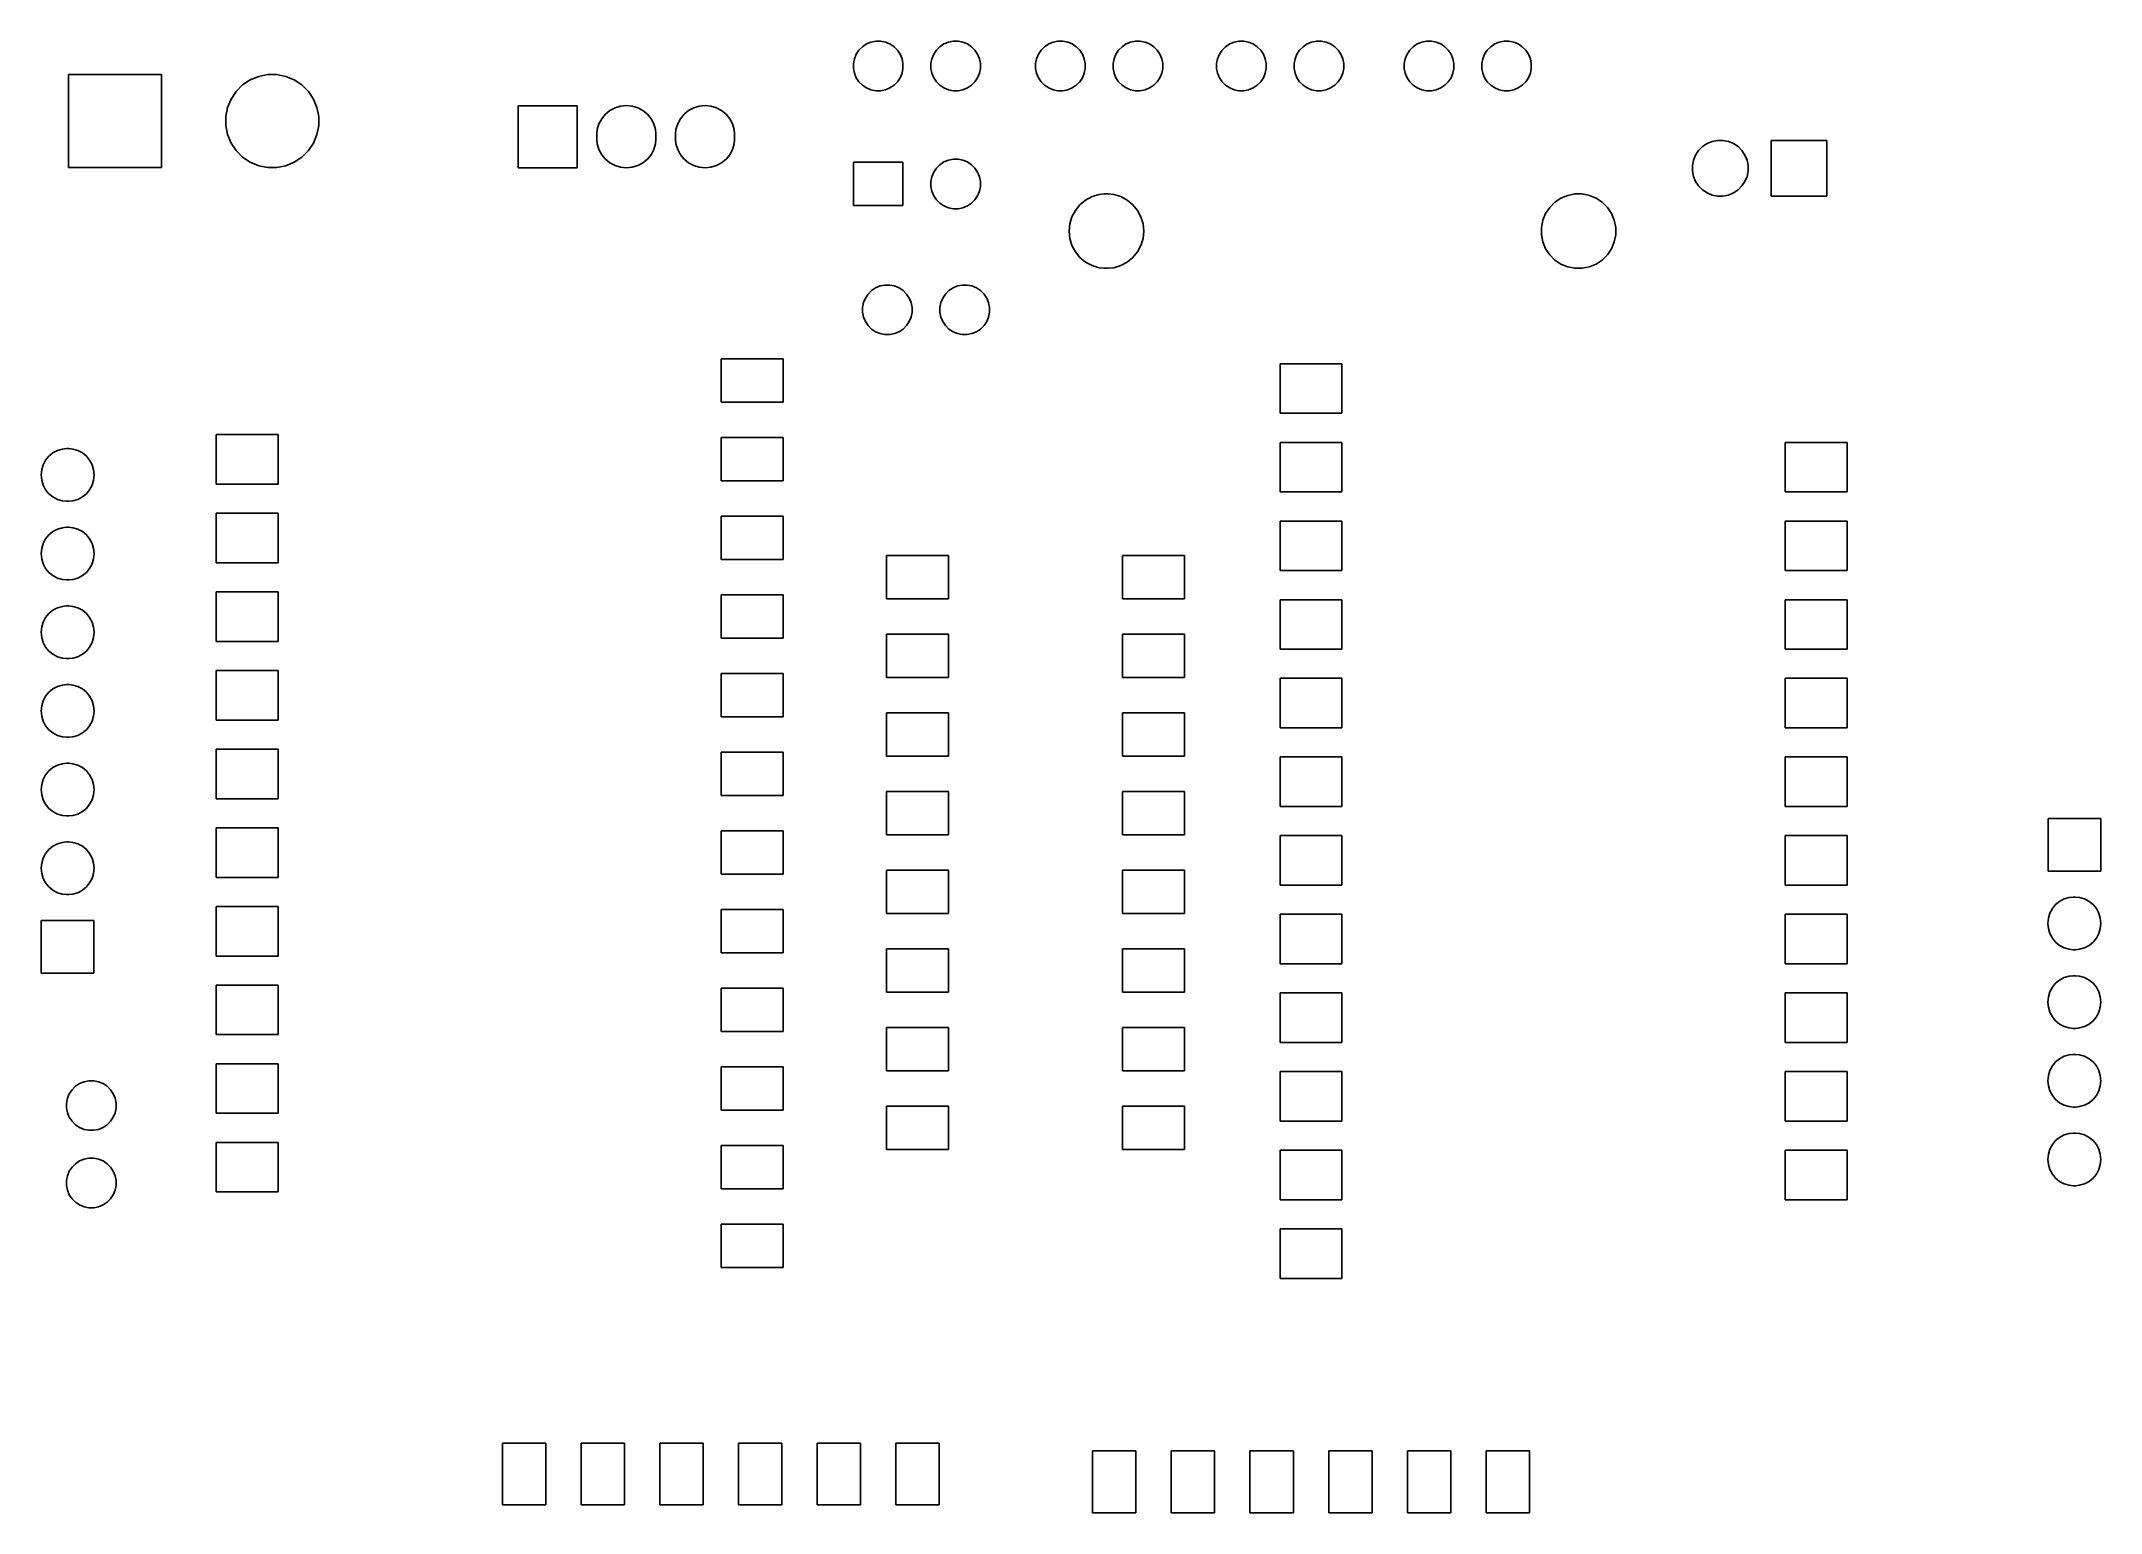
# Model space of a CAD drawing. Extents: x 37.2 to 103.7, y -91.9 to -44.4.
import ezdxf

# ---------------------------------------------------------------- set-up
doc = ezdxf.new("R2010")
doc.units = 0
doc.header["$MEASUREMENT"] = 0
doc.layers.add('BLACK', color=7, linetype='CONTINUOUS')

msp = doc.modelspace()

# ---------------------------------------------------------------- linework, layer by layer
at = {"layer": 'BLACK', "linetype": 'CONTINUOUS'}
for p, q in [((63.752, -44.5906), (63.8831, -44.503)), ((63.8831, -44.503), (64.0286, -44.4427)), ((64.0286, -44.4427), (64.1832, -44.412)), ((64.1832, -44.412), (64.3408, -44.412)), ((64.3408, -44.412), (64.4954, -44.4427)), ((64.4954, -44.4427), (64.6409, -44.503)), ((64.6409, -44.503), (64.772, -44.5906)), ((66.252, -44.5906), (66.3831, -44.503)), ((66.3831, -44.503), (66.5286, -44.4427)), ((66.5286, -44.4427), (66.6832, -44.412)), ((66.6832, -44.412), (66.8408, -44.412)), ((66.8408, -44.412), (66.9954, -44.4427)), ((66.9954, -44.4427), (67.1409, -44.503)), ((67.1409, -44.503), (67.272, -44.5906)), ((69.634, -44.5906), (69.7651, -44.503)), ((69.7651, -44.503), (69.9106, -44.4427)), ((69.9106, -44.4427), (70.0652, -44.412)), ((70.0652, -44.412), (70.2228, -44.412)), ((70.2228, -44.412), (70.3774, -44.4427)), ((70.3774, -44.4427), (70.5229, -44.503)), ((70.5229, -44.503), (70.654, -44.5906)), ((72.134, -44.5906), (72.2651, -44.503)), ((72.2651, -44.503), (72.4106, -44.4427)), ((72.4106, -44.4427), (72.5652, -44.412)), ((72.5652, -44.412), (72.7228, -44.412)), ((72.7228, -44.412), (72.8774, -44.4427)), ((72.8774, -44.4427), (73.0229, -44.503)), ((73.0229, -44.503), (73.154, -44.5906)), ((75.476, -44.5906), (75.6071, -44.503)), ((75.6071, -44.503), (75.7526, -44.4427)), ((75.7526, -44.4427), (75.9072, -44.412)), ((75.9072, -44.412), (76.0648, -44.412)), ((76.0648, -44.412), (76.2194, -44.4427)), ((76.2194, -44.4427), (76.3649, -44.503)), ((76.3649, -44.503), (76.496, -44.5906)), ((77.976, -44.5906), (78.1071, -44.503)), ((78.1071, -44.503), (78.2526, -44.4427)), ((78.2526, -44.4427), (78.4072, -44.412)), ((78.4072, -44.412), (78.5648, -44.412)), ((78.5648, -44.412), (78.7194, -44.4427)), ((78.7194, -44.4427), (78.8649, -44.503)), ((78.8649, -44.503), (78.996, -44.5906)), ((81.532, -44.5906), (81.6631, -44.503)), ((81.6631, -44.503), (81.8086, -44.4427)), ((81.8086, -44.4427), (81.9632, -44.412)), ((81.9632, -44.412), (82.1208, -44.412)), ((82.1208, -44.412), (82.2754, -44.4427)), ((82.2754, -44.4427), (82.4209, -44.503)), ((82.4209, -44.503), (82.552, -44.5906)), ((84.032, -44.5906), (84.1631, -44.503)), ((84.1631, -44.503), (84.3086, -44.4427)), ((84.3086, -44.4427), (84.4632, -44.412)), ((84.4632, -44.412), (84.6208, -44.412)), ((84.6208, -44.412), (84.7754, -44.4427)), ((84.7754, -44.4427), (84.9209, -44.503)), ((84.9209, -44.503), (85.052, -44.5906)), ((63.462, -45.1332), (63.4927, -44.9786)), ((63.462, -45.2908), (63.462, -45.1332)), ((63.4927, -44.9786), (63.553, -44.8331)), ((63.553, -44.8331), (63.6406, -44.702)), ((63.6406, -44.702), (63.752, -44.5906)), ((64.772, -44.5906), (64.8834, -44.702)), ((64.8834, -44.702), (64.971, -44.8331)), ((64.971, -44.8331), (65.0313, -44.9786)), ((65.0313, -44.9786), (65.062, -45.1332)), ((65.062, -45.1332), (65.062, -45.2908)), ((65.962, -45.1332), (65.9927, -44.9786)), ((65.962, -45.2908), (65.962, -45.1332)), ((65.9927, -44.9786), (66.053, -44.8331)), ((66.053, -44.8331), (66.1406, -44.702)), ((66.1406, -44.702), (66.252, -44.5906)), ((67.272, -44.5906), (67.3834, -44.702)), ((67.3834, -44.702), (67.471, -44.8331)), ((67.471, -44.8331), (67.5313, -44.9786)), ((67.5313, -44.9786), (67.562, -45.1332)), ((67.562, -45.1332), (67.562, -45.2908)), ((69.344, -45.1332), (69.3747, -44.9786)), ((69.344, -45.2908), (69.344, -45.1332)), ((69.3747, -44.9786), (69.435, -44.8331)), ((69.435, -44.8331), (69.5226, -44.702)), ((69.5226, -44.702), (69.634, -44.5906)), ((70.654, -44.5906), (70.7654, -44.702)), ((70.7654, -44.702), (70.853, -44.8331)), ((70.853, -44.8331), (70.9133, -44.9786)), ((70.9133, -44.9786), (70.944, -45.1332)), ((70.944, -45.1332), (70.944, -45.2908)), ((71.844, -45.1332), (71.8747, -44.9786)), ((71.844, -45.2908), (71.844, -45.1332)), ((71.8747, -44.9786), (71.935, -44.8331)), ((71.935, -44.8331), (72.0226, -44.702)), ((72.0226, -44.702), (72.134, -44.5906)), ((73.154, -44.5906), (73.2654, -44.702)), ((73.2654, -44.702), (73.353, -44.8331)), ((73.353, -44.8331), (73.4133, -44.9786)), ((73.4133, -44.9786), (73.444, -45.1332)), ((73.444, -45.1332), (73.444, -45.2908)), ((75.186, -45.1332), (75.2167, -44.9786)), ((75.186, -45.2908), (75.186, -45.1332)), ((75.2167, -44.9786), (75.277, -44.8331)), ((75.277, -44.8331), (75.3646, -44.702)), ((75.3646, -44.702), (75.476, -44.5906)), ((76.496, -44.5906), (76.6074, -44.702)), ((76.6074, -44.702), (76.695, -44.8331)), ((76.695, -44.8331), (76.7553, -44.9786)), ((76.7553, -44.9786), (76.786, -45.1332)), ((76.786, -45.1332), (76.786, -45.2908)), ((77.686, -45.1332), (77.7167, -44.9786)), ((77.686, -45.2908), (77.686, -45.1332)), ((77.7167, -44.9786), (77.777, -44.8331)), ((77.777, -44.8331), (77.8646, -44.702)), ((77.8646, -44.702), (77.976, -44.5906)), ((78.996, -44.5906), (79.1074, -44.702)), ((79.1074, -44.702), (79.195, -44.8331)), ((79.195, -44.8331), (79.2553, -44.9786)), ((79.2553, -44.9786), (79.286, -45.1332)), ((79.286, -45.1332), (79.286, -45.2908)), ((81.242, -45.1332), (81.2727, -44.9786)), ((81.242, -45.2908), (81.242, -45.1332)), ((81.2727, -44.9786), (81.333, -44.8331)), ((81.333, -44.8331), (81.4206, -44.702)), ((81.4206, -44.702), (81.532, -44.5906)), ((82.552, -44.5906), (82.6634, -44.702)), ((82.6634, -44.702), (82.751, -44.8331)), ((82.751, -44.8331), (82.8113, -44.9786)), ((82.8113, -44.9786), (82.842, -45.1332)), ((82.842, -45.1332), (82.842, -45.2908)), ((83.742, -45.1332), (83.7727, -44.9786)), ((83.742, -45.2908), (83.742, -45.1332)), ((83.7727, -44.9786), (83.833, -44.8331)), ((83.833, -44.8331), (83.9206, -44.702)), ((83.9206, -44.702), (84.032, -44.5906)), ((85.052, -44.5906), (85.1634, -44.702)), ((85.1634, -44.702), (85.251, -44.8331)), ((85.251, -44.8331), (85.3113, -44.9786)), ((85.3113, -44.9786), (85.342, -45.1332)), ((85.342, -45.1332), (85.342, -45.2908)), ((38.124, -48.49), (38.124, -45.49)), ((38.124, -45.49), (41.124, -45.49)), ((41.124, -45.49), (41.124, -48.49)), ((43.5389, -46.0338), (43.7478, -45.8249)), ((43.7478, -45.8249), (43.9935, -45.6607)), ((43.9935, -45.6607), (44.2665, -45.5476)), ((44.2665, -45.5476), (44.5563, -45.49)), ((44.5563, -45.49), (44.8517, -45.49)), ((44.8517, -45.49), (45.1415, -45.5476)), ((45.1415, -45.5476), (45.4145, -45.6607)), ((45.4145, -45.6607), (45.6602, -45.8249)), ((45.6602, -45.8249), (45.8691, -46.0338)), ((63.4927, -45.4454), (63.462, -45.2908)), ((63.553, -45.5909), (63.4927, -45.4454)), ((63.6406, -45.722), (63.553, -45.5909)), ((63.752, -45.8334), (63.6406, -45.722)), ((63.8831, -45.921), (63.752, -45.8334)), ((64.772, -45.8334), (64.6409, -45.921)), ((64.8834, -45.722), (64.772, -45.8334)), ((64.971, -45.5909), (64.8834, -45.722)), ((65.0313, -45.4454), (64.971, -45.5909)), ((65.062, -45.2908), (65.0313, -45.4454)), ((65.9927, -45.4454), (65.962, -45.2908)), ((66.053, -45.5909), (65.9927, -45.4454)), ((66.1406, -45.722), (66.053, -45.5909)), ((66.252, -45.8334), (66.1406, -45.722)), ((66.3831, -45.921), (66.252, -45.8334)), ((67.272, -45.8334), (67.1409, -45.921)), ((67.3834, -45.722), (67.272, -45.8334)), ((67.471, -45.5909), (67.3834, -45.722)), ((67.5313, -45.4454), (67.471, -45.5909)), ((67.562, -45.2908), (67.5313, -45.4454)), ((69.3747, -45.4454), (69.344, -45.2908)), ((69.435, -45.5909), (69.3747, -45.4454)), ((69.5226, -45.722), (69.435, -45.5909)), ((69.634, -45.8334), (69.5226, -45.722)), ((69.7651, -45.921), (69.634, -45.8334)), ((70.654, -45.8334), (70.5229, -45.921)), ((70.7654, -45.722), (70.654, -45.8334)), ((70.853, -45.5909), (70.7654, -45.722)), ((70.9133, -45.4454), (70.853, -45.5909)), ((70.944, -45.2908), (70.9133, -45.4454)), ((71.8747, -45.4454), (71.844, -45.2908)), ((71.935, -45.5909), (71.8747, -45.4454)), ((72.0226, -45.722), (71.935, -45.5909)), ((72.134, -45.8334), (72.0226, -45.722)), ((72.2651, -45.921), (72.134, -45.8334)), ((73.154, -45.8334), (73.0229, -45.921)), ((73.2654, -45.722), (73.154, -45.8334)), ((73.353, -45.5909), (73.2654, -45.722)), ((73.4133, -45.4454), (73.353, -45.5909)), ((73.444, -45.2908), (73.4133, -45.4454)), ((75.2167, -45.4454), (75.186, -45.2908)), ((75.277, -45.5909), (75.2167, -45.4454)), ((75.3646, -45.722), (75.277, -45.5909)), ((75.476, -45.8334), (75.3646, -45.722)), ((75.6071, -45.921), (75.476, -45.8334)), ((76.496, -45.8334), (76.3649, -45.921)), ((76.6074, -45.722), (76.496, -45.8334)), ((76.695, -45.5909), (76.6074, -45.722)), ((76.7553, -45.4454), (76.695, -45.5909)), ((76.786, -45.2908), (76.7553, -45.4454)), ((77.7167, -45.4454), (77.686, -45.2908)), ((77.777, -45.5909), (77.7167, -45.4454)), ((77.8646, -45.722), (77.777, -45.5909)), ((77.976, -45.8334), (77.8646, -45.722)), ((78.1071, -45.921), (77.976, -45.8334)), ((78.996, -45.8334), (78.8649, -45.921)), ((79.1074, -45.722), (78.996, -45.8334)), ((79.195, -45.5909), (79.1074, -45.722)), ((79.2553, -45.4454), (79.195, -45.5909)), ((79.286, -45.2908), (79.2553, -45.4454)), ((81.2727, -45.4454), (81.242, -45.2908)), ((81.333, -45.5909), (81.2727, -45.4454)), ((81.4206, -45.722), (81.333, -45.5909)), ((81.532, -45.8334), (81.4206, -45.722)), ((81.6631, -45.921), (81.532, -45.8334)), ((82.552, -45.8334), (82.4209, -45.921)), ((82.6634, -45.722), (82.552, -45.8334)), ((82.751, -45.5909), (82.6634, -45.722)), ((82.8113, -45.4454), (82.751, -45.5909)), ((82.842, -45.2908), (82.8113, -45.4454)), ((83.7727, -45.4454), (83.742, -45.2908)), ((83.833, -45.5909), (83.7727, -45.4454)), ((83.9206, -45.722), (83.833, -45.5909)), ((84.032, -45.8334), (83.9206, -45.722)), ((84.1631, -45.921), (84.032, -45.8334)), ((85.052, -45.8334), (84.9209, -45.921)), ((85.1634, -45.722), (85.052, -45.8334)), ((85.251, -45.5909), (85.1634, -45.722)), ((85.3113, -45.4454), (85.251, -45.5909)), ((85.342, -45.2908), (85.3113, -45.4454)), ((43.2616, -46.5525), (43.3747, -46.2795)), ((43.3747, -46.2795), (43.5389, -46.0338)), ((45.8691, -46.0338), (46.0333, -46.2795)), ((46.0333, -46.2795), (46.1464, -46.5525)), ((52.6415, -48.498), (52.6415, -46.498)), ((52.6415, -46.498), (54.5465, -46.498)), ((54.5465, -46.498), (54.5465, -48.498)), ((55.7677, -46.5662), (55.9473, -46.5118)), ((55.9473, -46.5118), (56.134, -46.4934)), ((56.134, -46.4934), (56.3207, -46.5118)), ((56.3207, -46.5118), (56.5003, -46.5662)), ((58.3077, -46.5662), (58.4873, -46.5118)), ((58.4873, -46.5118), (58.674, -46.4934)), ((58.674, -46.4934), (58.8607, -46.5118)), ((58.8607, -46.5118), (59.0403, -46.5662)), ((64.0286, -45.9813), (63.8831, -45.921)), ((64.1832, -46.012), (64.0286, -45.9813)), ((64.3408, -46.012), (64.1832, -46.012)), ((64.4954, -45.9813), (64.3408, -46.012)), ((64.6409, -45.921), (64.4954, -45.9813)), ((66.5286, -45.9813), (66.3831, -45.921)), ((66.6832, -46.012), (66.5286, -45.9813)), ((66.8408, -46.012), (66.6832, -46.012)), ((66.9954, -45.9813), (66.8408, -46.012)), ((67.1409, -45.921), (66.9954, -45.9813)), ((69.9106, -45.9813), (69.7651, -45.921)), ((70.0652, -46.012), (69.9106, -45.9813)), ((70.2228, -46.012), (70.0652, -46.012)), ((70.3774, -45.9813), (70.2228, -46.012)), ((70.5229, -45.921), (70.3774, -45.9813)), ((72.4106, -45.9813), (72.2651, -45.921)), ((72.5652, -46.012), (72.4106, -45.9813)), ((72.7228, -46.012), (72.5652, -46.012)), ((72.8774, -45.9813), (72.7228, -46.012)), ((73.0229, -45.921), (72.8774, -45.9813)), ((75.7526, -45.9813), (75.6071, -45.921)), ((75.9072, -46.012), (75.7526, -45.9813)), ((76.0648, -46.012), (75.9072, -46.012)), ((76.2194, -45.9813), (76.0648, -46.012)), ((76.3649, -45.921), (76.2194, -45.9813)), ((78.2526, -45.9813), (78.1071, -45.921)), ((78.4072, -46.012), (78.2526, -45.9813)), ((78.5648, -46.012), (78.4072, -46.012)), ((78.7194, -45.9813), (78.5648, -46.012)), ((78.8649, -45.921), (78.7194, -45.9813)), ((81.8086, -45.9813), (81.6631, -45.921)), ((81.9632, -46.012), (81.8086, -45.9813)), ((82.1208, -46.012), (81.9632, -46.012)), ((82.2754, -45.9813), (82.1208, -46.012)), ((82.4209, -45.921), (82.2754, -45.9813)), ((84.3086, -45.9813), (84.1631, -45.921)), ((84.4632, -46.012), (84.3086, -45.9813)), ((84.6208, -46.012), (84.4632, -46.012)), ((84.7754, -45.9813), (84.6208, -46.012)), ((84.9209, -45.921), (84.7754, -45.9813)), ((43.204, -46.8423), (43.2616, -46.5525)), ((43.204, -47.1377), (43.204, -46.8423)), ((43.2616, -47.4275), (43.204, -47.1377)), ((46.1464, -46.5525), (46.204, -46.8423)), ((46.204, -47.1377), (46.1464, -47.4275)), ((46.204, -46.8423), (46.204, -47.1377)), ((55.1953, -47.2638), (55.2497, -47.0842)), ((55.2497, -47.0842), (55.3382, -46.9188)), ((55.3382, -46.9188), (55.4572, -46.7737)), ((55.4572, -46.7737), (55.6023, -46.6547)), ((55.6023, -46.6547), (55.7677, -46.5662)), ((56.5003, -46.5662), (56.6657, -46.6547)), ((56.6657, -46.6547), (56.8108, -46.7737)), ((56.8108, -46.7737), (56.9298, -46.9188)), ((56.9298, -46.9188), (57.0183, -47.0842)), ((57.0183, -47.0842), (57.0727, -47.2638)), ((57.7353, -47.2638), (57.7897, -47.0842)), ((57.7897, -47.0842), (57.8782, -46.9188)), ((57.8782, -46.9188), (57.9972, -46.7737)), ((57.9972, -46.7737), (58.1423, -46.6547)), ((58.1423, -46.6547), (58.3077, -46.5662)), ((59.0403, -46.5662), (59.2057, -46.6547)), ((59.2057, -46.6547), (59.3508, -46.7737)), ((59.3508, -46.7737), (59.4698, -46.9188)), ((59.4698, -46.9188), (59.5583, -47.0842)), ((59.5583, -47.0842), (59.6127, -47.2638)), ((43.3747, -47.7005), (43.2616, -47.4275)), ((43.5389, -47.9462), (43.3747, -47.7005)), ((46.0333, -47.7005), (45.8691, -47.9462)), ((46.1464, -47.4275), (46.0333, -47.7005)), ((55.1815, -47.4037), (55.1953, -47.2638)), ((55.1815, -47.5923), (55.1815, -47.4037)), ((55.1953, -47.7322), (55.1815, -47.5923)), ((55.2497, -47.9118), (55.1953, -47.7322)), ((57.0727, -47.7322), (57.0183, -47.9118)), ((57.0727, -47.2638), (57.0865, -47.4037)), ((57.0865, -47.5923), (57.0727, -47.7322)), ((57.0865, -47.4037), (57.0865, -47.5923)), ((57.7215, -47.4037), (57.7353, -47.2638)), ((57.7215, -47.5923), (57.7215, -47.4037)), ((57.7353, -47.7322), (57.7215, -47.5923)), ((57.7897, -47.9118), (57.7353, -47.7322)), ((59.6127, -47.7322), (59.5583, -47.9118)), ((59.6127, -47.2638), (59.6265, -47.4037)), ((59.6265, -47.5923), (59.6127, -47.7322)), ((59.6265, -47.4037), (59.6265, -47.5923)), ((90.7409, -47.9403), (90.8663, -47.8149)), ((90.8663, -47.8149), (91.0137, -47.7164)), ((91.0137, -47.7164), (91.1775, -47.6486)), ((91.1775, -47.6486), (91.3514, -47.614)), ((91.3514, -47.614), (91.5286, -47.614)), ((91.5286, -47.614), (91.7025, -47.6486)), ((91.7025, -47.6486), (91.8663, -47.7164)), ((91.8663, -47.7164), (92.0137, -47.8149)), ((92.0137, -47.8149), (92.1391, -47.9403)), ((93.08, -49.414), (93.08, -47.614)), ((93.08, -47.614), (94.88, -47.614)), ((94.88, -47.614), (94.88, -49.414)), ((41.124, -48.49), (38.124, -48.49)), ((43.7478, -48.1551), (43.5389, -47.9462)), ((43.9935, -48.3193), (43.7478, -48.1551)), ((44.2665, -48.4324), (43.9935, -48.3193)), ((44.5563, -48.49), (44.2665, -48.4324)), ((44.8517, -48.49), (44.5563, -48.49)), ((45.1415, -48.4324), (44.8517, -48.49)), ((45.4145, -48.3193), (45.1415, -48.4324)), ((45.6602, -48.1551), (45.4145, -48.3193)), ((45.8691, -47.9462), (45.6602, -48.1551)), ((54.5465, -48.498), (52.6415, -48.498)), ((55.3382, -48.0772), (55.2497, -47.9118)), ((55.4572, -48.2223), (55.3382, -48.0772)), ((55.6023, -48.3413), (55.4572, -48.2223)), ((55.7677, -48.4298), (55.6023, -48.3413)), ((55.9473, -48.4842), (55.7677, -48.4298)), ((56.134, -48.5026), (55.9473, -48.4842)), ((56.3207, -48.4842), (56.134, -48.5026)), ((56.5003, -48.4298), (56.3207, -48.4842)), ((56.6657, -48.3413), (56.5003, -48.4298)), ((56.8108, -48.2223), (56.6657, -48.3413)), ((56.9298, -48.0772), (56.8108, -48.2223)), ((57.0183, -47.9118), (56.9298, -48.0772)), ((57.8782, -48.0772), (57.7897, -47.9118)), ((57.9972, -48.2223), (57.8782, -48.0772)), ((58.1423, -48.3413), (57.9972, -48.2223)), ((58.3077, -48.4298), (58.1423, -48.3413)), ((58.4873, -48.4842), (58.3077, -48.4298)), ((58.674, -48.5026), (58.4873, -48.4842)), ((58.8607, -48.4842), (58.674, -48.5026)), ((59.0403, -48.4298), (58.8607, -48.4842)), ((59.2057, -48.3413), (59.0403, -48.4298)), ((59.3508, -48.2223), (59.2057, -48.3413)), ((59.4698, -48.0772), (59.3508, -48.2223)), ((59.5583, -47.9118), (59.4698, -48.0772)), ((63.462, -49.722), (63.462, -48.322)), ((63.462, -48.322), (65.062, -48.322)), ((65.062, -48.322), (65.062, -49.722)), ((66.053, -48.6431), (66.1406, -48.512)), ((66.1406, -48.512), (66.252, -48.4006)), ((66.252, -48.4006), (66.3831, -48.313)), ((66.3831, -48.313), (66.5286, -48.2527)), ((66.5286, -48.2527), (66.6832, -48.222)), ((66.6832, -48.222), (66.8408, -48.222)), ((66.8408, -48.222), (66.9954, -48.2527)), ((66.9954, -48.2527), (67.1409, -48.313)), ((67.1409, -48.313), (67.272, -48.4006)), ((67.272, -48.4006), (67.3834, -48.512)), ((67.3834, -48.512), (67.471, -48.6431)), ((90.54, -48.4254), (90.5746, -48.2515)), ((90.54, -48.6026), (90.54, -48.4254)), ((90.5746, -48.2515), (90.6424, -48.0877)), ((90.6424, -48.0877), (90.7409, -47.9403)), ((92.1391, -47.9403), (92.2376, -48.0877)), ((92.2376, -48.0877), (92.3054, -48.2515)), ((92.3054, -48.2515), (92.34, -48.4254)), ((92.34, -48.4254), (92.34, -48.6026)), ((65.962, -48.9432), (65.9927, -48.7886)), ((65.962, -49.1008), (65.962, -48.9432)), ((65.9927, -49.2554), (65.962, -49.1008)), ((65.9927, -48.7886), (66.053, -48.6431)), ((67.471, -48.6431), (67.5313, -48.7886)), ((67.5313, -48.7886), (67.562, -48.9432)), ((67.562, -49.1008), (67.5313, -49.2554)), ((67.562, -48.9432), (67.562, -49.1008)), ((90.5746, -48.7765), (90.54, -48.6026)), ((90.6424, -48.9403), (90.5746, -48.7765)), ((90.7409, -49.0877), (90.6424, -48.9403)), ((90.8663, -49.2131), (90.7409, -49.0877)), ((92.1391, -49.0877), (92.0137, -49.2131)), ((92.2376, -48.9403), (92.1391, -49.0877)), ((92.3054, -48.7765), (92.2376, -48.9403)), ((92.34, -48.6026), (92.3054, -48.7765)), ((65.062, -49.722), (63.462, -49.722)), ((66.053, -49.4009), (65.9927, -49.2554)), ((66.1406, -49.532), (66.053, -49.4009)), ((66.252, -49.6434), (66.1406, -49.532)), ((66.3831, -49.731), (66.252, -49.6434)), ((66.5286, -49.7913), (66.3831, -49.731)), ((66.6832, -49.822), (66.5286, -49.7913)), ((66.8408, -49.822), (66.6832, -49.822)), ((66.9954, -49.7913), (66.8408, -49.822)), ((67.1409, -49.731), (66.9954, -49.7913)), ((67.272, -49.6434), (67.1409, -49.731)), ((67.3834, -49.532), (67.272, -49.6434)), ((67.471, -49.4009), (67.3834, -49.532)), ((67.5313, -49.2554), (67.471, -49.4009)), ((70.6254, -49.8761), (70.7754, -49.6934)), ((70.7754, -49.6934), (70.9581, -49.5434)), ((70.9581, -49.5434), (71.1666, -49.432)), ((71.1666, -49.432), (71.3928, -49.3634)), ((71.3928, -49.3634), (71.569, -49.346)), ((71.569, -49.346), (71.6869, -49.346)), ((71.6869, -49.346), (71.8632, -49.3634)), ((71.8632, -49.3634), (72.0894, -49.432)), ((72.0894, -49.432), (72.2979, -49.5434)), ((72.2979, -49.5434), (72.4806, -49.6934)), ((72.4806, -49.6934), (72.6306, -49.8761)), ((85.8046, -49.9776), (85.9359, -49.781)), ((85.9359, -49.781), (86.103, -49.6139)), ((86.103, -49.6139), (86.2996, -49.4826)), ((86.2996, -49.4826), (86.518, -49.3921)), ((86.518, -49.3921), (86.7498, -49.346)), ((86.7498, -49.346), (86.9862, -49.346)), ((86.9862, -49.346), (87.218, -49.3921)), ((87.218, -49.3921), (87.4364, -49.4826)), ((87.4364, -49.4826), (87.633, -49.6139)), ((87.633, -49.6139), (87.8001, -49.781)), ((87.8001, -49.781), (87.9314, -49.9776)), ((91.0137, -49.3116), (90.8663, -49.2131)), ((91.1775, -49.3794), (91.0137, -49.3116)), ((91.3514, -49.414), (91.1775, -49.3794)), ((91.5286, -49.414), (91.3514, -49.414)), ((91.7025, -49.3794), (91.5286, -49.414)), ((91.8663, -49.3116), (91.7025, -49.3794)), ((92.0137, -49.2131), (91.8663, -49.3116)), ((94.88, -49.414), (93.08, -49.414)), ((70.4222, -50.546), (70.4454, -50.3108)), ((70.4454, -50.3108), (70.514, -50.0846)), ((70.514, -50.0846), (70.6254, -49.8761)), ((72.6306, -49.8761), (72.742, -50.0846)), ((72.742, -50.0846), (72.8106, -50.3108)), ((72.8106, -50.3108), (72.8338, -50.546)), ((85.668, -50.4278), (85.7141, -50.196)), ((85.668, -50.6642), (85.668, -50.4278)), ((85.7141, -50.196), (85.8046, -49.9776)), ((87.9314, -49.9776), (88.0219, -50.196)), ((88.0219, -50.196), (88.068, -50.4278)), ((88.068, -50.4278), (88.068, -50.6642)), ((70.4454, -50.7812), (70.4222, -50.546)), ((70.514, -51.0074), (70.4454, -50.7812)), ((70.6254, -51.2159), (70.514, -51.0074)), ((72.742, -51.0074), (72.6306, -51.2159)), ((72.8106, -50.7812), (72.742, -51.0074)), ((72.8338, -50.546), (72.8106, -50.7812)), ((85.7141, -50.896), (85.668, -50.6642)), ((85.8046, -51.1144), (85.7141, -50.896)), ((85.9359, -51.311), (85.8046, -51.1144)), ((87.9314, -51.1144), (87.8001, -51.311)), ((88.0219, -50.896), (87.9314, -51.1144)), ((88.068, -50.6642), (88.0219, -50.896)), ((70.7754, -51.3986), (70.6254, -51.2159)), ((70.9581, -51.5486), (70.7754, -51.3986)), ((71.1666, -51.66), (70.9581, -51.5486)), ((71.3928, -51.7286), (71.1666, -51.66)), ((71.569, -51.746), (71.3928, -51.7286)), ((71.6869, -51.746), (71.569, -51.746)), ((71.8632, -51.7286), (71.6869, -51.746)), ((72.0894, -51.66), (71.8632, -51.7286)), ((72.2979, -51.5486), (72.0894, -51.66)), ((72.4806, -51.3986), (72.2979, -51.5486)), ((72.6306, -51.2159), (72.4806, -51.3986)), ((86.103, -51.4781), (85.9359, -51.311)), ((86.2996, -51.6094), (86.103, -51.4781)), ((86.518, -51.6999), (86.2996, -51.6094)), ((86.7498, -51.746), (86.518, -51.6999)), ((86.9862, -51.746), (86.7498, -51.746)), ((87.218, -51.6999), (86.9862, -51.746)), ((87.4364, -51.6094), (87.218, -51.6999)), ((87.633, -51.4781), (87.4364, -51.6094)), ((87.8001, -51.311), (87.633, -51.4781)), ((63.9346, -52.576), (64.046, -52.4646)), ((64.046, -52.4646), (64.1771, -52.377)), ((64.1771, -52.377), (64.3226, -52.3167)), ((64.3226, -52.3167), (64.4772, -52.286)), ((64.4772, -52.286), (64.6348, -52.286)), ((64.6348, -52.286), (64.7894, -52.3167)), ((64.7894, -52.3167), (64.9349, -52.377)), ((64.9349, -52.377), (65.066, -52.4646)), ((65.066, -52.4646), (65.1774, -52.576)), ((66.4346, -52.576), (66.546, -52.4646)), ((66.546, -52.4646), (66.6771, -52.377)), ((66.6771, -52.377), (66.8226, -52.3167)), ((66.8226, -52.3167), (66.9772, -52.286)), ((66.9772, -52.286), (67.1348, -52.286)), ((67.1348, -52.286), (67.2894, -52.3167)), ((67.2894, -52.3167), (67.4349, -52.377)), ((67.4349, -52.377), (67.566, -52.4646)), ((67.566, -52.4646), (67.6774, -52.576)), ((63.756, -53.0072), (63.7867, -52.8526)), ((63.756, -53.1648), (63.756, -53.0072)), ((63.7867, -53.3194), (63.756, -53.1648)), ((63.7867, -52.8526), (63.847, -52.7071)), ((63.847, -52.7071), (63.9346, -52.576)), ((65.1774, -52.576), (65.265, -52.7071)), ((65.265, -52.7071), (65.3253, -52.8526)), ((65.3253, -52.8526), (65.356, -53.0072)), ((65.356, -53.1648), (65.3253, -53.3194)), ((65.356, -53.0072), (65.356, -53.1648)), ((66.256, -53.0072), (66.2867, -52.8526)), ((66.256, -53.1648), (66.256, -53.0072)), ((66.2867, -53.3194), (66.256, -53.1648)), ((66.2867, -52.8526), (66.347, -52.7071)), ((66.347, -52.7071), (66.4346, -52.576)), ((67.6774, -52.576), (67.765, -52.7071)), ((67.765, -52.7071), (67.8253, -52.8526)), ((67.8253, -52.8526), (67.856, -53.0072)), ((67.856, -53.1648), (67.8253, -53.3194)), ((67.856, -53.0072), (67.856, -53.1648)), ((63.847, -53.4649), (63.7867, -53.3194)), ((63.9346, -53.596), (63.847, -53.4649)), ((64.046, -53.7074), (63.9346, -53.596)), ((64.1771, -53.795), (64.046, -53.7074)), ((64.3226, -53.8553), (64.1771, -53.795)), ((64.9349, -53.795), (64.7894, -53.8553)), ((65.066, -53.7074), (64.9349, -53.795)), ((65.1774, -53.596), (65.066, -53.7074)), ((65.265, -53.4649), (65.1774, -53.596)), ((65.3253, -53.3194), (65.265, -53.4649)), ((66.347, -53.4649), (66.2867, -53.3194)), ((66.4346, -53.596), (66.347, -53.4649)), ((66.546, -53.7074), (66.4346, -53.596)), ((66.6771, -53.795), (66.546, -53.7074)), ((66.8226, -53.8553), (66.6771, -53.795)), ((67.4349, -53.795), (67.2894, -53.8553)), ((67.566, -53.7074), (67.4349, -53.795)), ((67.6774, -53.596), (67.566, -53.7074)), ((67.765, -53.4649), (67.6774, -53.596)), ((67.8253, -53.3194), (67.765, -53.4649)), ((64.4772, -53.886), (64.3226, -53.8553)), ((64.6348, -53.886), (64.4772, -53.886)), ((64.7894, -53.8553), (64.6348, -53.886)), ((66.9772, -53.886), (66.8226, -53.8553)), ((67.1348, -53.886), (66.9772, -53.886)), ((67.2894, -53.8553), (67.1348, -53.886)), ((59.198, -56.072), (59.198, -54.672)), ((59.198, -54.672), (61.198, -54.672)), ((61.198, -54.672), (61.198, -56.072)), ((77.232, -56.426), (77.232, -54.826)), ((77.232, -54.826), (79.232, -54.826)), ((79.232, -54.826), (79.232, -56.426)), ((61.198, -56.072), (59.198, -56.072)), ((79.232, -56.426), (77.232, -56.426)), ((42.898, -58.712), (42.898, -57.112)), ((42.898, -57.112), (44.898, -57.112)), ((44.898, -57.112), (44.898, -58.712)), ((37.3898, -57.9455), (37.4961, -57.8161)), ((37.4961, -57.8161), (37.6255, -57.7098)), ((37.6255, -57.7098), (37.7731, -57.6309)), ((37.7731, -57.6309), (37.9334, -57.5823)), ((37.9334, -57.5823), (38.0583, -57.57)), ((38.0583, -57.57), (38.1417, -57.57)), ((38.1417, -57.57), (38.2666, -57.5823)), ((38.2666, -57.5823), (38.4269, -57.6309)), ((38.4269, -57.6309), (38.5745, -57.7098)), ((38.5745, -57.7098), (38.7039, -57.8161)), ((38.7039, -57.8161), (38.8102, -57.9455)), ((59.198, -58.612), (59.198, -57.212)), ((59.198, -57.212), (61.198, -57.212)), ((61.198, -57.212), (61.198, -58.612)), ((77.232, -58.966), (77.232, -57.366)), ((77.232, -57.366), (79.232, -57.366)), ((79.232, -57.366), (79.232, -58.966)), ((93.532, -58.966), (93.532, -57.366)), ((93.532, -57.366), (95.532, -57.366)), ((95.532, -57.366), (95.532, -58.966)), ((37.2459, -58.42), (37.2623, -58.2534)), ((37.2623, -58.5866), (37.2459, -58.42)), ((37.2623, -58.2534), (37.3109, -58.0931)), ((37.3109, -58.0931), (37.3898, -57.9455)), ((38.8102, -57.9455), (38.8891, -58.0931)), ((38.8891, -58.0931), (38.9377, -58.2534)), ((38.9377, -58.2534), (38.9541, -58.42)), ((38.9541, -58.42), (38.9377, -58.5866)), ((37.3109, -58.7469), (37.2623, -58.5866)), ((37.3898, -58.8945), (37.3109, -58.7469)), ((37.4961, -59.0239), (37.3898, -58.8945)), ((37.6255, -59.1302), (37.4961, -59.0239)), ((37.7731, -59.2091), (37.6255, -59.1302)), ((38.5745, -59.1302), (38.4269, -59.2091)), ((38.7039, -59.0239), (38.5745, -59.1302)), ((38.8102, -58.8945), (38.7039, -59.0239)), ((38.8891, -58.7469), (38.8102, -58.8945)), ((38.9377, -58.5866), (38.8891, -58.7469)), ((44.898, -58.712), (42.898, -58.712)), ((61.198, -58.612), (59.198, -58.612)), ((79.232, -58.966), (77.232, -58.966)), ((95.532, -58.966), (93.532, -58.966)), ((37.9334, -59.2577), (37.7731, -59.2091)), ((38.0583, -59.27), (37.9334, -59.2577)), ((38.1417, -59.27), (38.0583, -59.27)), ((38.2666, -59.2577), (38.1417, -59.27)), ((38.4269, -59.2091), (38.2666, -59.2577)), ((42.898, -61.252), (42.898, -59.652)), ((42.898, -59.652), (44.898, -59.652)), ((44.898, -59.652), (44.898, -61.252)), ((59.198, -61.152), (59.198, -59.752)), ((59.198, -59.752), (61.198, -59.752)), ((61.198, -59.752), (61.198, -61.152)), ((37.3109, -60.6331), (37.3898, -60.4855)), ((37.3898, -60.4855), (37.4961, -60.3561)), ((37.4961, -60.3561), (37.6255, -60.2498)), ((37.6255, -60.2498), (37.7731, -60.1709)), ((37.7731, -60.1709), (37.9334, -60.1223)), ((37.9334, -60.1223), (38.0583, -60.11)), ((38.0583, -60.11), (38.1417, -60.11)), ((38.1417, -60.11), (38.2666, -60.1223)), ((38.2666, -60.1223), (38.4269, -60.1709)), ((38.4269, -60.1709), (38.5745, -60.2498)), ((38.5745, -60.2498), (38.7039, -60.3561)), ((38.7039, -60.3561), (38.8102, -60.4855)), ((38.8102, -60.4855), (38.8891, -60.6331)), ((77.232, -61.506), (77.232, -59.906)), ((77.232, -59.906), (79.232, -59.906)), ((79.232, -59.906), (79.232, -61.506)), ((93.532, -61.506), (93.532, -59.906)), ((93.532, -59.906), (95.532, -59.906)), ((95.532, -59.906), (95.532, -61.506)), ((37.2459, -60.96), (37.2623, -60.7934)), ((37.2623, -61.1266), (37.2459, -60.96)), ((37.2623, -60.7934), (37.3109, -60.6331)), ((37.3109, -61.2869), (37.2623, -61.1266)), ((38.8891, -60.6331), (38.9377, -60.7934)), ((38.9377, -61.1266), (38.8891, -61.2869)), ((38.9377, -60.7934), (38.9541, -60.96)), ((38.9541, -60.96), (38.9377, -61.1266)), ((61.198, -61.152), (59.198, -61.152)), ((64.532, -62.422), (64.532, -61.022)), ((64.532, -61.022), (66.532, -61.022)), ((66.532, -61.022), (66.532, -62.422)), ((72.152, -62.422), (72.152, -61.022)), ((72.152, -61.022), (74.152, -61.022)), ((74.152, -61.022), (74.152, -62.422)), ((37.3898, -61.4345), (37.3109, -61.2869)), ((37.4961, -61.5639), (37.3898, -61.4345)), ((37.6255, -61.6702), (37.4961, -61.5639)), ((37.7731, -61.7491), (37.6255, -61.6702)), ((37.9334, -61.7977), (37.7731, -61.7491)), ((38.0583, -61.81), (37.9334, -61.7977)), ((38.1417, -61.81), (38.0583, -61.81)), ((38.2666, -61.7977), (38.1417, -61.81)), ((38.4269, -61.7491), (38.2666, -61.7977)), ((38.5745, -61.6702), (38.4269, -61.7491)), ((38.7039, -61.5639), (38.5745, -61.6702)), ((38.8102, -61.4345), (38.7039, -61.5639)), ((38.8891, -61.2869), (38.8102, -61.4345)), ((44.898, -61.252), (42.898, -61.252)), ((79.232, -61.506), (77.232, -61.506)), ((95.532, -61.506), (93.532, -61.506)), ((42.898, -63.792), (42.898, -62.192)), ((42.898, -62.192), (44.898, -62.192)), ((44.898, -62.192), (44.898, -63.792)), ((59.198, -63.692), (59.198, -62.292)), ((59.198, -62.292), (61.198, -62.292)), ((61.198, -62.292), (61.198, -63.692)), ((66.532, -62.422), (64.532, -62.422)), ((74.152, -62.422), (72.152, -62.422)), ((77.232, -64.046), (77.232, -62.446)), ((77.232, -62.446), (79.232, -62.446)), ((79.232, -62.446), (79.232, -64.046)), ((93.532, -64.046), (93.532, -62.446)), ((93.532, -62.446), (95.532, -62.446)), ((95.532, -62.446), (95.532, -64.046)), ((37.3109, -63.1731), (37.3898, -63.0255)), ((37.3898, -63.0255), (37.4961, -62.8961)), ((37.4961, -62.8961), (37.6255, -62.7898)), ((37.6255, -62.7898), (37.7731, -62.7109)), ((37.7731, -62.7109), (37.9334, -62.6623)), ((37.9334, -62.6623), (38.0583, -62.65)), ((38.0583, -62.65), (38.1417, -62.65)), ((38.1417, -62.65), (38.2666, -62.6623)), ((38.2666, -62.6623), (38.4269, -62.7109)), ((38.4269, -62.7109), (38.5745, -62.7898)), ((38.5745, -62.7898), (38.7039, -62.8961)), ((38.7039, -62.8961), (38.8102, -63.0255)), ((38.8102, -63.0255), (38.8891, -63.1731)), ((37.2459, -63.5), (37.2623, -63.3334)), ((37.2623, -63.6666), (37.2459, -63.5)), ((37.2623, -63.3334), (37.3109, -63.1731)), ((37.3109, -63.8269), (37.2623, -63.6666)), ((38.8891, -63.1731), (38.9377, -63.3334)), ((38.9377, -63.6666), (38.8891, -63.8269)), ((38.9377, -63.3334), (38.9541, -63.5)), ((38.9541, -63.5), (38.9377, -63.6666)), ((44.898, -63.792), (42.898, -63.792)), ((61.198, -63.692), (59.198, -63.692)), ((64.532, -64.962), (64.532, -63.562)), ((64.532, -63.562), (66.532, -63.562)), ((66.532, -63.562), (66.532, -64.962)), ((72.152, -64.962), (72.152, -63.562)), ((72.152, -63.562), (74.152, -63.562)), ((74.152, -63.562), (74.152, -64.962)), ((37.3898, -63.9745), (37.3109, -63.8269)), ((37.4961, -64.1039), (37.3898, -63.9745)), ((37.6255, -64.2102), (37.4961, -64.1039)), ((37.7731, -64.2891), (37.6255, -64.2102)), ((37.9334, -64.3377), (37.7731, -64.2891)), ((38.0583, -64.35), (37.9334, -64.3377)), ((38.1417, -64.35), (38.0583, -64.35)), ((38.2666, -64.3377), (38.1417, -64.35)), ((38.4269, -64.2891), (38.2666, -64.3377)), ((38.5745, -64.2102), (38.4269, -64.2891)), ((38.7039, -64.1039), (38.5745, -64.2102)), ((38.8102, -63.9745), (38.7039, -64.1039)), ((38.8891, -63.8269), (38.8102, -63.9745)), ((79.232, -64.046), (77.232, -64.046)), ((95.532, -64.046), (93.532, -64.046)), ((42.898, -66.332), (42.898, -64.732)), ((42.898, -64.732), (44.898, -64.732)), ((44.898, -64.732), (44.898, -66.332)), ((59.198, -66.232), (59.198, -64.832)), ((59.198, -64.832), (61.198, -64.832)), ((61.198, -64.832), (61.198, -66.232)), ((66.532, -64.962), (64.532, -64.962)), ((74.152, -64.962), (72.152, -64.962)), ((77.232, -66.586), (77.232, -64.986)), ((77.232, -64.986), (79.232, -64.986)), ((79.232, -64.986), (79.232, -66.586)), ((93.532, -66.586), (93.532, -64.986)), ((93.532, -64.986), (95.532, -64.986)), ((95.532, -64.986), (95.532, -66.586)), ((37.2623, -65.8734), (37.3109, -65.7131)), ((37.3109, -65.7131), (37.3898, -65.5655)), ((37.3898, -65.5655), (37.4961, -65.4361)), ((37.4961, -65.4361), (37.6255, -65.3298)), ((37.6255, -65.3298), (37.7731, -65.2509)), ((37.7731, -65.2509), (37.9334, -65.2023)), ((37.9334, -65.2023), (38.0583, -65.19)), ((38.0583, -65.19), (38.1417, -65.19)), ((38.1417, -65.19), (38.2666, -65.2023)), ((38.2666, -65.2023), (38.4269, -65.2509)), ((38.4269, -65.2509), (38.5745, -65.3298)), ((38.5745, -65.3298), (38.7039, -65.4361)), ((38.7039, -65.4361), (38.8102, -65.5655)), ((38.8102, -65.5655), (38.8891, -65.7131)), ((38.8891, -65.7131), (38.9377, -65.8734)), ((37.2459, -66.04), (37.2623, -65.8734)), ((37.2623, -66.2066), (37.2459, -66.04)), ((37.3109, -66.3669), (37.2623, -66.2066)), ((37.3898, -66.5145), (37.3109, -66.3669)), ((38.8891, -66.3669), (38.8102, -66.5145)), ((38.9377, -66.2066), (38.8891, -66.3669)), ((38.9377, -65.8734), (38.9541, -66.04)), ((38.9541, -66.04), (38.9377, -66.2066)), ((44.898, -66.332), (42.898, -66.332)), ((61.198, -66.232), (59.198, -66.232)), ((64.532, -67.502), (64.532, -66.102)), ((64.532, -66.102), (66.532, -66.102)), ((66.532, -66.102), (66.532, -67.502)), ((72.152, -67.502), (72.152, -66.102)), ((72.152, -66.102), (74.152, -66.102)), ((74.152, -66.102), (74.152, -67.502)), ((37.4961, -66.6439), (37.3898, -66.5145)), ((37.6255, -66.7502), (37.4961, -66.6439)), ((37.7731, -66.8291), (37.6255, -66.7502)), ((37.9334, -66.8777), (37.7731, -66.8291)), ((38.0583, -66.89), (37.9334, -66.8777)), ((38.1417, -66.89), (38.0583, -66.89)), ((38.2666, -66.8777), (38.1417, -66.89)), ((38.4269, -66.8291), (38.2666, -66.8777)), ((38.5745, -66.7502), (38.4269, -66.8291)), ((38.7039, -66.6439), (38.5745, -66.7502)), ((38.8102, -66.5145), (38.7039, -66.6439)), ((79.232, -66.586), (77.232, -66.586)), ((95.532, -66.586), (93.532, -66.586)), ((37.6255, -67.8698), (37.7731, -67.7909)), ((37.7731, -67.7909), (37.9334, -67.7423)), ((37.9334, -67.7423), (38.0583, -67.73)), ((38.0583, -67.73), (38.1417, -67.73)), ((38.1417, -67.73), (38.2666, -67.7423)), ((38.2666, -67.7423), (38.4269, -67.7909)), ((38.4269, -67.7909), (38.5745, -67.8698)), ((42.898, -68.872), (42.898, -67.272)), ((42.898, -67.272), (44.898, -67.272)), ((44.898, -67.272), (44.898, -68.872)), ((59.198, -68.772), (59.198, -67.372)), ((59.198, -67.372), (61.198, -67.372)), ((61.198, -67.372), (61.198, -68.772)), ((66.532, -67.502), (64.532, -67.502)), ((74.152, -67.502), (72.152, -67.502)), ((77.232, -69.126), (77.232, -67.526)), ((77.232, -67.526), (79.232, -67.526)), ((79.232, -67.526), (79.232, -69.126)), ((93.532, -69.126), (93.532, -67.526)), ((93.532, -67.526), (95.532, -67.526)), ((95.532, -67.526), (95.532, -69.126)), ((37.2459, -68.58), (37.2623, -68.4134)), ((37.2623, -68.4134), (37.3109, -68.2531)), ((37.3109, -68.2531), (37.3898, -68.1055)), ((37.3898, -68.1055), (37.4961, -67.9761)), ((37.4961, -67.9761), (37.6255, -67.8698)), ((38.5745, -67.8698), (38.7039, -67.9761)), ((38.7039, -67.9761), (38.8102, -68.1055)), ((38.8102, -68.1055), (38.8891, -68.2531)), ((38.8891, -68.2531), (38.9377, -68.4134)), ((38.9377, -68.4134), (38.9541, -68.58)), ((37.2623, -68.7466), (37.2459, -68.58)), ((37.3109, -68.9069), (37.2623, -68.7466)), ((37.3898, -69.0545), (37.3109, -68.9069)), ((37.4961, -69.1839), (37.3898, -69.0545)), ((38.8102, -69.0545), (38.7039, -69.1839)), ((38.8891, -68.9069), (38.8102, -69.0545)), ((38.9377, -68.7466), (38.8891, -68.9069)), ((38.9541, -68.58), (38.9377, -68.7466)), ((44.898, -68.872), (42.898, -68.872)), ((61.198, -68.772), (59.198, -68.772)), ((64.532, -70.042), (64.532, -68.642)), ((64.532, -68.642), (66.532, -68.642)), ((66.532, -68.642), (66.532, -70.042)), ((72.152, -70.042), (72.152, -68.642)), ((72.152, -68.642), (74.152, -68.642)), ((74.152, -68.642), (74.152, -70.042)), ((79.232, -69.126), (77.232, -69.126)), ((95.532, -69.126), (93.532, -69.126)), ((37.6255, -69.2902), (37.4961, -69.1839)), ((37.7731, -69.3691), (37.6255, -69.2902)), ((37.9334, -69.4177), (37.7731, -69.3691)), ((38.0583, -69.43), (37.9334, -69.4177)), ((38.1417, -69.43), (38.0583, -69.43)), ((38.2666, -69.4177), (38.1417, -69.43)), ((38.4269, -69.3691), (38.2666, -69.4177)), ((38.5745, -69.2902), (38.4269, -69.3691)), ((38.7039, -69.1839), (38.5745, -69.2902)), ((102.02, -71.208), (102.02, -69.508)), ((102.02, -69.508), (103.72, -69.508)), ((103.72, -69.508), (103.72, -71.208)), ((37.4961, -70.5161), (37.6255, -70.4098)), ((37.6255, -70.4098), (37.7731, -70.3309)), ((37.7731, -70.3309), (37.9334, -70.2823)), ((37.9334, -70.2823), (38.0583, -70.27)), ((38.0583, -70.27), (38.1417, -70.27)), ((38.1417, -70.27), (38.2666, -70.2823)), ((38.2666, -70.2823), (38.4269, -70.3309)), ((38.4269, -70.3309), (38.5745, -70.4098)), ((38.5745, -70.4098), (38.7039, -70.5161)), ((42.898, -71.412), (42.898, -69.812)), ((42.898, -69.812), (44.898, -69.812)), ((44.898, -69.812), (44.898, -71.412)), ((59.198, -71.312), (59.198, -69.912)), ((59.198, -69.912), (61.198, -69.912)), ((61.198, -69.912), (61.198, -71.312)), ((66.532, -70.042), (64.532, -70.042)), ((74.152, -70.042), (72.152, -70.042)), ((77.232, -71.666), (77.232, -70.066)), ((77.232, -70.066), (79.232, -70.066)), ((79.232, -70.066), (79.232, -71.666)), ((93.532, -71.666), (93.532, -70.066)), ((93.532, -70.066), (95.532, -70.066)), ((95.532, -70.066), (95.532, -71.666)), ((37.2459, -71.12), (37.2623, -70.9534)), ((37.2623, -71.2866), (37.2459, -71.12)), ((37.2623, -70.9534), (37.3109, -70.7931)), ((37.3109, -70.7931), (37.3898, -70.6455)), ((37.3898, -70.6455), (37.4961, -70.5161)), ((38.7039, -70.5161), (38.8102, -70.6455)), ((38.8102, -70.6455), (38.8891, -70.7931)), ((38.8891, -70.7931), (38.9377, -70.9534)), ((38.9377, -70.9534), (38.9541, -71.12)), ((38.9541, -71.12), (38.9377, -71.2866)), ((37.3109, -71.4469), (37.2623, -71.2866)), ((37.3898, -71.5945), (37.3109, -71.4469)), ((37.4961, -71.7239), (37.3898, -71.5945)), ((37.6255, -71.8302), (37.4961, -71.7239)), ((38.7039, -71.7239), (38.5745, -71.8302)), ((38.8102, -71.5945), (38.7039, -71.7239)), ((38.8891, -71.4469), (38.8102, -71.5945)), ((38.9377, -71.2866), (38.8891, -71.4469)), ((44.898, -71.412), (42.898, -71.412)), ((61.198, -71.312), (59.198, -71.312)), ((64.532, -72.582), (64.532, -71.182)), ((64.532, -71.182), (66.532, -71.182)), ((66.532, -71.182), (66.532, -72.582)), ((72.152, -72.582), (72.152, -71.182)), ((72.152, -71.182), (74.152, -71.182)), ((74.152, -71.182), (74.152, -72.582)), ((79.232, -71.666), (77.232, -71.666)), ((95.532, -71.666), (93.532, -71.666)), ((103.72, -71.208), (102.02, -71.208)), ((37.7731, -71.9091), (37.6255, -71.8302)), ((37.9334, -71.9577), (37.7731, -71.9091)), ((38.0583, -71.97), (37.9334, -71.9577)), ((38.1417, -71.97), (38.0583, -71.97)), ((38.2666, -71.9577), (38.1417, -71.97)), ((38.4269, -71.9091), (38.2666, -71.9577)), ((38.5745, -71.8302), (38.4269, -71.9091)), ((42.898, -73.952), (42.898, -72.352)), ((42.898, -72.352), (44.898, -72.352)), ((44.898, -72.352), (44.898, -73.952)), ((59.198, -73.852), (59.198, -72.452)), ((59.198, -72.452), (61.198, -72.452)), ((61.198, -72.452), (61.198, -73.852)), ((102.081, -72.5711), (102.16, -72.4235)), ((102.16, -72.4235), (102.266, -72.2941)), ((102.266, -72.2941), (102.395, -72.1878)), ((102.395, -72.1878), (102.543, -72.1089)), ((102.543, -72.1089), (102.703, -72.0603)), ((102.703, -72.0603), (102.828, -72.048)), ((102.828, -72.048), (102.912, -72.048)), ((102.912, -72.048), (103.037, -72.0603)), ((103.037, -72.0603), (103.197, -72.1089)), ((103.197, -72.1089), (103.345, -72.1878)), ((103.345, -72.1878), (103.474, -72.2941)), ((103.474, -72.2941), (103.58, -72.4235)), ((103.58, -72.4235), (103.659, -72.5711)), ((37.25, -74.51), (37.25, -72.81)), ((37.25, -72.81), (38.95, -72.81)), ((38.95, -72.81), (38.95, -74.51)), ((66.532, -72.582), (64.532, -72.582)), ((74.152, -72.582), (72.152, -72.582)), ((77.232, -74.206), (77.232, -72.606)), ((77.232, -72.606), (79.232, -72.606)), ((79.232, -72.606), (79.232, -74.206)), ((93.532, -74.206), (93.532, -72.606)), ((93.532, -72.606), (95.532, -72.606)), ((95.532, -72.606), (95.532, -74.206)), ((102.016, -72.898), (102.032, -72.7314)), ((102.032, -73.0646), (102.016, -72.898)), ((102.032, -72.7314), (102.081, -72.5711)), ((102.081, -73.2249), (102.032, -73.0646)), ((103.659, -72.5711), (103.708, -72.7314)), ((103.708, -73.0646), (103.659, -73.2249)), ((103.708, -72.7314), (103.724, -72.898)), ((103.724, -72.898), (103.708, -73.0646)), ((64.532, -75.122), (64.532, -73.722)), ((64.532, -73.722), (66.532, -73.722)), ((66.532, -73.722), (66.532, -75.122)), ((72.152, -75.122), (72.152, -73.722)), ((72.152, -73.722), (74.152, -73.722)), ((74.152, -73.722), (74.152, -75.122)), ((102.16, -73.3725), (102.081, -73.2249)), ((102.266, -73.5019), (102.16, -73.3725)), ((102.395, -73.6082), (102.266, -73.5019)), ((102.543, -73.6871), (102.395, -73.6082)), ((102.703, -73.7357), (102.543, -73.6871)), ((102.828, -73.748), (102.703, -73.7357)), ((102.912, -73.748), (102.828, -73.748)), ((103.037, -73.7357), (102.912, -73.748)), ((103.197, -73.6871), (103.037, -73.7357)), ((103.345, -73.6082), (103.197, -73.6871)), ((103.474, -73.5019), (103.345, -73.6082)), ((103.58, -73.3725), (103.474, -73.5019)), ((103.659, -73.2249), (103.58, -73.3725)), ((44.898, -73.952), (42.898, -73.952)), ((61.198, -73.852), (59.198, -73.852)), ((79.232, -74.206), (77.232, -74.206)), ((95.532, -74.206), (93.532, -74.206)), ((38.95, -74.51), (37.25, -74.51)), ((42.898, -76.492), (42.898, -74.892)), ((42.898, -74.892), (44.898, -74.892)), ((44.898, -74.892), (44.898, -76.492)), ((59.198, -76.392), (59.198, -74.992)), ((59.198, -74.992), (61.198, -74.992)), ((61.198, -74.992), (61.198, -76.392)), ((102.032, -75.2714), (102.081, -75.1111)), ((102.081, -75.1111), (102.16, -74.9635)), ((102.16, -74.9635), (102.266, -74.8341)), ((102.266, -74.8341), (102.395, -74.7278)), ((102.395, -74.7278), (102.543, -74.6489)), ((102.543, -74.6489), (102.703, -74.6003)), ((102.703, -74.6003), (102.828, -74.588)), ((102.828, -74.588), (102.912, -74.588)), ((102.912, -74.588), (103.037, -74.6003)), ((103.037, -74.6003), (103.197, -74.6489)), ((103.197, -74.6489), (103.345, -74.7278)), ((103.345, -74.7278), (103.474, -74.8341)), ((103.474, -74.8341), (103.58, -74.9635)), ((103.58, -74.9635), (103.659, -75.1111)), ((103.659, -75.1111), (103.708, -75.2714)), ((66.532, -75.122), (64.532, -75.122)), ((74.152, -75.122), (72.152, -75.122)), ((77.232, -76.746), (77.232, -75.146)), ((77.232, -75.146), (79.232, -75.146)), ((79.232, -75.146), (79.232, -76.746)), ((93.532, -76.746), (93.532, -75.146)), ((93.532, -75.146), (95.532, -75.146)), ((95.532, -75.146), (95.532, -76.746)), ((102.016, -75.438), (102.032, -75.2714)), ((102.032, -75.6046), (102.016, -75.438)), ((102.081, -75.7649), (102.032, -75.6046)), ((102.16, -75.9125), (102.081, -75.7649)), ((103.659, -75.7649), (103.58, -75.9125)), ((103.708, -75.6046), (103.659, -75.7649)), ((103.708, -75.2714), (103.724, -75.438)), ((103.724, -75.438), (103.708, -75.6046)), ((61.198, -76.392), (59.198, -76.392)), ((64.532, -77.662), (64.532, -76.262)), ((64.532, -76.262), (66.532, -76.262)), ((66.532, -76.262), (66.532, -77.662)), ((72.152, -77.662), (72.152, -76.262)), ((72.152, -76.262), (74.152, -76.262)), ((74.152, -76.262), (74.152, -77.662)), ((102.266, -76.0419), (102.16, -75.9125)), ((102.395, -76.1482), (102.266, -76.0419)), ((102.543, -76.2271), (102.395, -76.1482)), ((102.703, -76.2757), (102.543, -76.2271)), ((102.828, -76.288), (102.703, -76.2757)), ((102.912, -76.288), (102.828, -76.288)), ((103.037, -76.2757), (102.912, -76.288)), ((103.197, -76.2271), (103.037, -76.2757)), ((103.345, -76.1482), (103.197, -76.2271)), ((103.474, -76.0419), (103.345, -76.1482)), ((103.58, -75.9125), (103.474, -76.0419)), ((44.898, -76.492), (42.898, -76.492)), ((79.232, -76.746), (77.232, -76.746)), ((95.532, -76.746), (93.532, -76.746)), ((42.898, -79.032), (42.898, -77.432)), ((42.898, -77.432), (44.898, -77.432)), ((44.898, -77.432), (44.898, -79.032)), ((59.198, -78.932), (59.198, -77.532)), ((59.198, -77.532), (61.198, -77.532)), ((61.198, -77.532), (61.198, -78.932)), ((66.532, -77.662), (64.532, -77.662)), ((74.152, -77.662), (72.152, -77.662)), ((77.232, -79.286), (77.232, -77.686)), ((77.232, -77.686), (79.232, -77.686)), ((79.232, -77.686), (79.232, -79.286)), ((93.532, -79.286), (93.532, -77.686)), ((93.532, -77.686), (95.532, -77.686)), ((95.532, -77.686), (95.532, -79.286)), ((102.032, -77.8114), (102.081, -77.6511)), ((102.081, -77.6511), (102.16, -77.5035)), ((102.16, -77.5035), (102.266, -77.3741)), ((102.266, -77.3741), (102.395, -77.2678)), ((102.395, -77.2678), (102.543, -77.1889)), ((102.543, -77.1889), (102.703, -77.1403)), ((102.703, -77.1403), (102.828, -77.128)), ((102.828, -77.128), (102.912, -77.128)), ((102.912, -77.128), (103.037, -77.1403)), ((103.037, -77.1403), (103.197, -77.1889)), ((103.197, -77.1889), (103.345, -77.2678)), ((103.345, -77.2678), (103.474, -77.3741)), ((103.474, -77.3741), (103.58, -77.5035)), ((103.58, -77.5035), (103.659, -77.6511)), ((103.659, -77.6511), (103.708, -77.8114)), ((38.0927, -78.5466), (38.153, -78.4011)), ((38.153, -78.4011), (38.2406, -78.27)), ((38.2406, -78.27), (38.352, -78.1586)), ((38.352, -78.1586), (38.4831, -78.071)), ((38.4831, -78.071), (38.6286, -78.0107)), ((38.6286, -78.0107), (38.7832, -77.98)), ((38.7832, -77.98), (38.9408, -77.98)), ((38.9408, -77.98), (39.0954, -78.0107)), ((39.0954, -78.0107), (39.2409, -78.071)), ((39.2409, -78.071), (39.372, -78.1586)), ((39.372, -78.1586), (39.4834, -78.27)), ((39.4834, -78.27), (39.571, -78.4011)), ((39.571, -78.4011), (39.6313, -78.5466)), ((102.016, -77.978), (102.032, -77.8114)), ((102.032, -78.1446), (102.016, -77.978)), ((102.081, -78.3049), (102.032, -78.1446)), ((102.16, -78.4525), (102.081, -78.3049)), ((103.659, -78.3049), (103.58, -78.4525)), ((103.708, -78.1446), (103.659, -78.3049)), ((103.708, -77.8114), (103.724, -77.978)), ((103.724, -77.978), (103.708, -78.1446)), ((38.062, -78.7012), (38.0927, -78.5466)), ((38.062, -78.8588), (38.062, -78.7012)), ((38.0927, -79.0134), (38.062, -78.8588)), ((38.153, -79.1589), (38.0927, -79.0134)), ((39.6313, -79.0134), (39.571, -79.1589)), ((39.6313, -78.5466), (39.662, -78.7012)), ((39.662, -78.8588), (39.6313, -79.0134)), ((39.662, -78.7012), (39.662, -78.8588)), ((44.898, -79.032), (42.898, -79.032)), ((61.198, -78.932), (59.198, -78.932)), ((64.532, -80.202), (64.532, -78.802)), ((64.532, -78.802), (66.532, -78.802)), ((66.532, -78.802), (66.532, -80.202)), ((72.152, -80.202), (72.152, -78.802)), ((72.152, -78.802), (74.152, -78.802)), ((74.152, -78.802), (74.152, -80.202)), ((102.266, -78.5819), (102.16, -78.4525)), ((102.395, -78.6882), (102.266, -78.5819)), ((102.543, -78.7671), (102.395, -78.6882)), ((102.703, -78.8157), (102.543, -78.7671)), ((102.828, -78.828), (102.703, -78.8157)), ((102.912, -78.828), (102.828, -78.828)), ((103.037, -78.8157), (102.912, -78.828)), ((103.197, -78.7671), (103.037, -78.8157)), ((103.345, -78.6882), (103.197, -78.7671)), ((103.474, -78.5819), (103.345, -78.6882)), ((103.58, -78.4525), (103.474, -78.5819)), ((38.2406, -79.29), (38.153, -79.1589)), ((38.352, -79.4014), (38.2406, -79.29)), ((38.4831, -79.489), (38.352, -79.4014)), ((38.6286, -79.5493), (38.4831, -79.489)), ((38.7832, -79.58), (38.6286, -79.5493)), ((38.9408, -79.58), (38.7832, -79.58)), ((39.0954, -79.5493), (38.9408, -79.58)), ((39.2409, -79.489), (39.0954, -79.5493)), ((39.372, -79.4014), (39.2409, -79.489)), ((39.4834, -79.29), (39.372, -79.4014)), ((39.571, -79.1589), (39.4834, -79.29)), ((79.232, -79.286), (77.232, -79.286)), ((95.532, -79.286), (93.532, -79.286)), ((102.395, -79.8078), (102.543, -79.7289)), ((102.543, -79.7289), (102.703, -79.6803)), ((102.703, -79.6803), (102.828, -79.668)), ((102.828, -79.668), (102.912, -79.668)), ((102.912, -79.668), (103.037, -79.6803)), ((103.037, -79.6803), (103.197, -79.7289)), ((103.197, -79.7289), (103.345, -79.8078)), ((42.898, -81.572), (42.898, -79.972)), ((42.898, -79.972), (44.898, -79.972)), ((44.898, -79.972), (44.898, -81.572)), ((59.198, -81.472), (59.198, -80.072)), ((59.198, -80.072), (61.198, -80.072)), ((61.198, -80.072), (61.198, -81.472)), ((66.532, -80.202), (64.532, -80.202)), ((74.152, -80.202), (72.152, -80.202)), ((77.232, -81.826), (77.232, -80.226)), ((77.232, -80.226), (79.232, -80.226)), ((79.232, -80.226), (79.232, -81.826)), ((93.532, -81.826), (93.532, -80.226)), ((93.532, -80.226), (95.532, -80.226)), ((95.532, -80.226), (95.532, -81.826)), ((102.016, -80.518), (102.032, -80.3514)), ((102.032, -80.3514), (102.081, -80.1911)), ((102.081, -80.1911), (102.16, -80.0435)), ((102.16, -80.0435), (102.266, -79.9141)), ((102.266, -79.9141), (102.395, -79.8078)), ((103.345, -79.8078), (103.474, -79.9141)), ((103.474, -79.9141), (103.58, -80.0435)), ((103.58, -80.0435), (103.659, -80.1911)), ((103.659, -80.1911), (103.708, -80.3514)), ((103.708, -80.3514), (103.724, -80.518)), ((38.062, -81.2012), (38.0927, -81.0466)), ((38.0927, -81.0466), (38.153, -80.9011)), ((38.153, -80.9011), (38.2406, -80.77)), ((38.2406, -80.77), (38.352, -80.6586)), ((38.352, -80.6586), (38.4831, -80.571)), ((38.4831, -80.571), (38.6286, -80.5107)), ((38.6286, -80.5107), (38.7832, -80.48)), ((38.7832, -80.48), (38.9408, -80.48)), ((38.9408, -80.48), (39.0954, -80.5107)), ((39.0954, -80.5107), (39.2409, -80.571)), ((39.2409, -80.571), (39.372, -80.6586)), ((39.372, -80.6586), (39.4834, -80.77)), ((39.4834, -80.77), (39.571, -80.9011)), ((39.571, -80.9011), (39.6313, -81.0466)), ((39.6313, -81.0466), (39.662, -81.2012)), ((102.032, -80.6846), (102.016, -80.518)), ((102.081, -80.8449), (102.032, -80.6846)), ((102.16, -80.9925), (102.081, -80.8449)), ((102.266, -81.1219), (102.16, -80.9925)), ((103.58, -80.9925), (103.474, -81.1219)), ((103.659, -80.8449), (103.58, -80.9925)), ((103.708, -80.6846), (103.659, -80.8449)), ((103.724, -80.518), (103.708, -80.6846)), ((38.062, -81.3588), (38.062, -81.2012)), ((38.0927, -81.5134), (38.062, -81.3588)), ((38.153, -81.6589), (38.0927, -81.5134)), ((38.2406, -81.79), (38.153, -81.6589)), ((39.571, -81.6589), (39.4834, -81.79)), ((39.6313, -81.5134), (39.571, -81.6589)), ((39.662, -81.3588), (39.6313, -81.5134)), ((39.662, -81.2012), (39.662, -81.3588)), ((44.898, -81.572), (42.898, -81.572)), ((61.198, -81.472), (59.198, -81.472)), ((102.395, -81.2282), (102.266, -81.1219)), ((102.543, -81.3071), (102.395, -81.2282)), ((102.703, -81.3557), (102.543, -81.3071)), ((102.828, -81.368), (102.703, -81.3557)), ((102.912, -81.368), (102.828, -81.368)), ((103.037, -81.3557), (102.912, -81.368)), ((103.197, -81.3071), (103.037, -81.3557)), ((103.345, -81.2282), (103.197, -81.3071)), ((103.474, -81.1219), (103.345, -81.2282)), ((38.352, -81.9014), (38.2406, -81.79)), ((38.4831, -81.989), (38.352, -81.9014)), ((38.6286, -82.0493), (38.4831, -81.989)), ((38.7832, -82.08), (38.6286, -82.0493)), ((38.9408, -82.08), (38.7832, -82.08)), ((39.0954, -82.0493), (38.9408, -82.08)), ((39.2409, -81.989), (39.0954, -82.0493)), ((39.372, -81.9014), (39.2409, -81.989)), ((39.4834, -81.79), (39.372, -81.9014)), ((79.232, -81.826), (77.232, -81.826)), ((95.532, -81.826), (93.532, -81.826)), ((59.198, -84.012), (59.198, -82.612)), ((59.198, -82.612), (61.198, -82.612)), ((61.198, -82.612), (61.198, -84.012)), ((77.232, -84.366), (77.232, -82.766)), ((77.232, -82.766), (79.232, -82.766)), ((79.232, -82.766), (79.232, -84.366)), ((61.198, -84.012), (59.198, -84.012)), ((79.232, -84.366), (77.232, -84.366)), ((52.132, -91.678), (52.132, -89.678)), ((52.132, -89.678), (53.532, -89.678)), ((53.532, -89.678), (53.532, -91.678)), ((54.672, -91.678), (54.672, -89.678)), ((54.672, -89.678), (56.072, -89.678)), ((56.072, -89.678), (56.072, -91.678)), ((57.212, -91.678), (57.212, -89.678)), ((57.212, -89.678), (58.612, -89.678)), ((58.612, -89.678), (58.612, -91.678)), ((59.752, -91.678), (59.752, -89.678)), ((59.752, -89.678), (61.152, -89.678)), ((61.152, -89.678), (61.152, -91.678)), ((62.292, -91.678), (62.292, -89.678)), ((62.292, -89.678), (63.692, -89.678)), ((63.692, -89.678), (63.692, -91.678)), ((64.832, -91.678), (64.832, -89.678)), ((64.832, -89.678), (66.232, -89.678)), ((66.232, -89.678), (66.232, -91.678)), ((71.182, -91.932), (71.182, -89.932)), ((71.182, -89.932), (72.582, -89.932)), ((72.582, -89.932), (72.582, -91.932)), ((73.722, -91.932), (73.722, -89.932)), ((73.722, -89.932), (75.122, -89.932)), ((75.122, -89.932), (75.122, -91.932)), ((76.262, -91.932), (76.262, -89.932)), ((76.262, -89.932), (77.662, -89.932)), ((77.662, -89.932), (77.662, -91.932)), ((78.802, -91.932), (78.802, -89.932)), ((78.802, -89.932), (80.202, -89.932)), ((80.202, -89.932), (80.202, -91.932)), ((81.342, -91.932), (81.342, -89.932)), ((81.342, -89.932), (82.742, -89.932)), ((82.742, -89.932), (82.742, -91.932)), ((83.882, -91.932), (83.882, -89.932)), ((83.882, -89.932), (85.282, -89.932)), ((85.282, -89.932), (85.282, -91.932)), ((53.532, -91.678), (52.132, -91.678)), ((56.072, -91.678), (54.672, -91.678)), ((58.612, -91.678), (57.212, -91.678)), ((61.152, -91.678), (59.752, -91.678)), ((63.692, -91.678), (62.292, -91.678)), ((66.232, -91.678), (64.832, -91.678)), ((72.582, -91.932), (71.182, -91.932)), ((75.122, -91.932), (73.722, -91.932)), ((77.662, -91.932), (76.262, -91.932)), ((80.202, -91.932), (78.802, -91.932)), ((82.742, -91.932), (81.342, -91.932)), ((85.282, -91.932), (83.882, -91.932))]:
    msp.add_line(p, q, dxfattribs=at)

doc.saveas('drawing.dxf')
